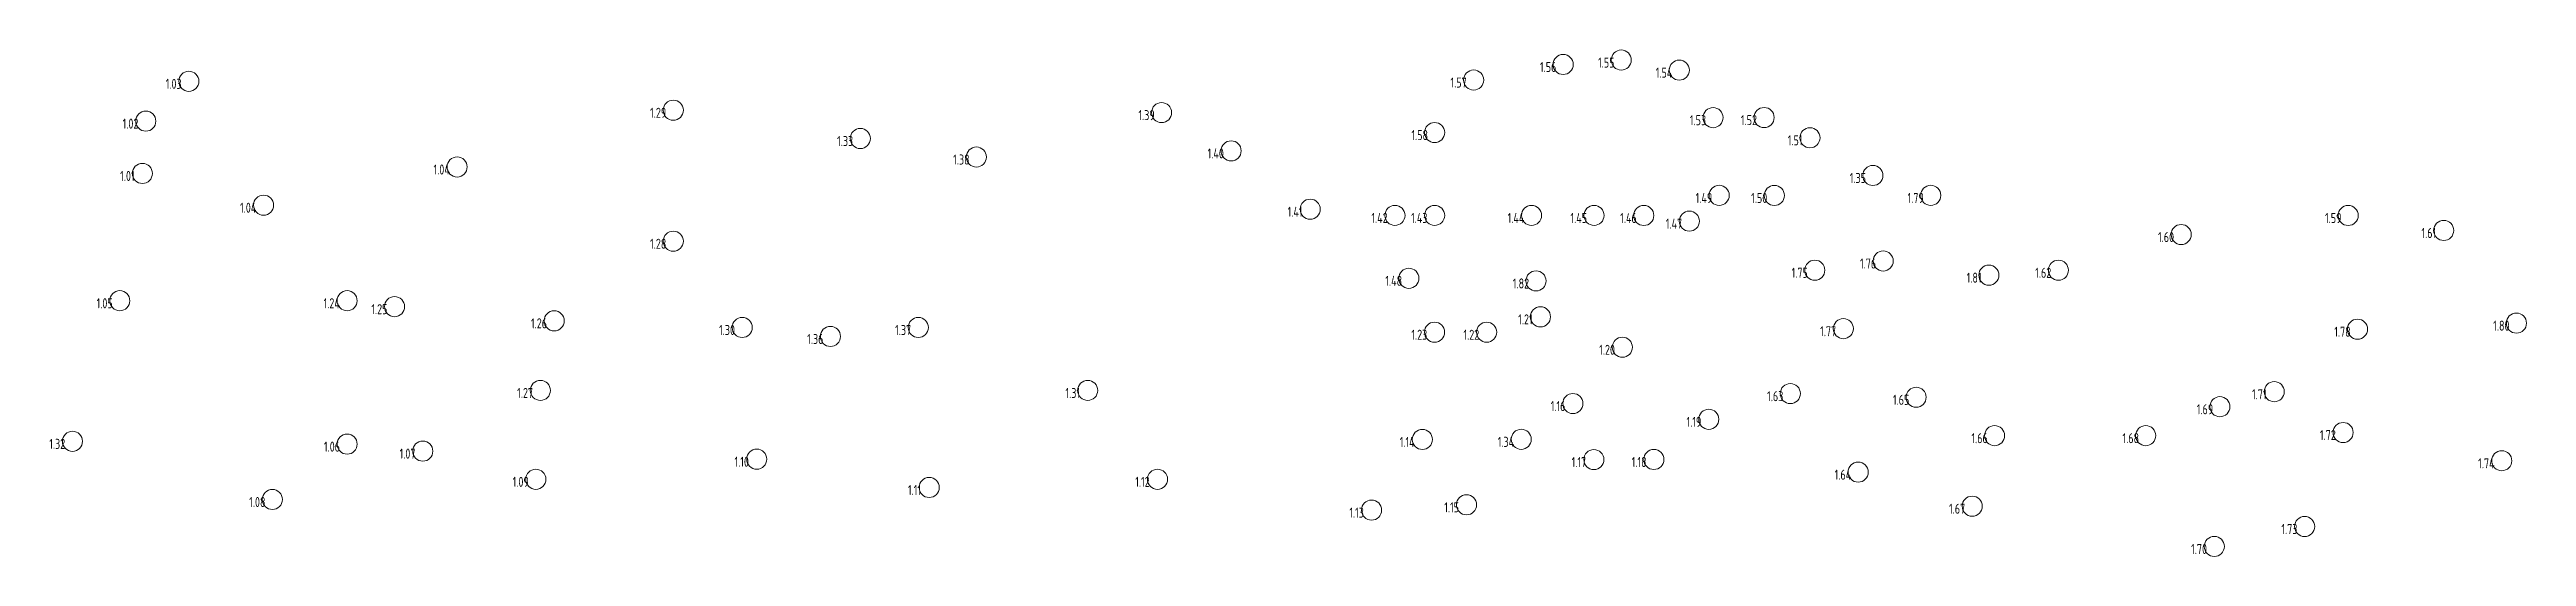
# Model space of a CAD drawing. Header units: millimetres. Extents: x -269418 to 201924, y -5890 to 98643.
# Drawn here: x -269418 to -146250, y 73434 to 98643 of the extents above; entities that cross this region are included whole.
import ezdxf

# ---------------------------------------------------------------- set-up
doc = ezdxf.new("R2010")
doc.units = ezdxf.units.MM
doc.layers.add('A-AREA-IDEN', color=7, linetype='Continuous', lineweight=9)
doc.styles.add('СПДС', font='ГОСТ тип А.ttf', dxfattribs={"width": 0.9})

msp = doc.modelspace()

# ---------------------------------------------------------------- texts
at = {"layer": 'A-AREA-IDEN', "char_height": 500, "attachment_point": 1, "style": 'СПДС'}
for s, insert, width in [('1.56', (-195304.3, 98024), 1212.151), ('1.55', (-192415.5, 98244), 1212.151), ('1.54', (-189548.1, 97742.8), 1255.443), ('1.03', (-263642.5, 97187.2), 1212.151), ('1.57', (-199755.1, 97251), 1212.151), ('1.02', (-265784.7, 95208), 1212.151), ('1.29', (-239555.2, 95747.8), 1212.151), ('1.39', (-215272.7, 95629.9), 1212.151), ('1.53', (-187851, 95379.6), 1212.151), ('1.52', (-185313.5, 95383.1), 1212.151), ('1.33', (-230254.8, 94341.9), 1212.151), ('1.40', (-211833.3, 93726), 1255.443), ('1.58', (-201696, 94636.9), 1212.151), ('1.51', (-182983.4, 94380.1), 1096.708), ('1.01', (-265906.4, 92606.2), 1096.708), ('1.04', (-250323.4, 92926.9), 1255.443), ('1.38', (-224484.1, 93421.9), 1212.151), ('1.35', (-179901.6, 92504.8), 1212.151), ('1.49', (-187565.6, 91514.8), 1255.443), ('1.50', (-184803, 91511.3), 1212.151), ('1.79', (-177026.2, 91514.8), 1212.151), ('1.04', (-259945.5, 91024.6), 1255.443), ('1.41', (-207853.9, 90823.4), 1140), ('1.42', (-203687.3, 90518.3), 1255.443), ('1.43', (-201714, 90518.3), 1255.443), ('1.44', (-196912.8, 90518.3), 1298.734), ('1.45', (-193788.1, 90518.3), 1255.443), ('1.46', (-191315, 90514.8), 1255.443), ('1.47', (-189048.3, 90234), 1255.443), ('1.59', (-156267.8, 90514.8), 1212.151), ('1.28', (-239555.2, 89234.2), 1212.151), ('1.60', (-164572.6, 89566.1), 1212.151), ('1.61', (-151470.6, 89771.1), 1096.708), ('1.75', (-182791.9, 87789.9), 1212.151), ('1.76', (-179390.9, 88251.2), 1212.151), ('1.81', (-174088.2, 87545.6), 1096.708), ('1.62', (-170679, 87789.9), 1212.151), ('1.05', (-267078.5, 86275.5), 1212.151), ('1.24', (-255792, 86275.5), 1255.443), ('1.48', (-202993.6, 87390.2), 1255.443), ('1.82', (-196655.4, 87259.3), 1212.151), ('1.25', (-253414.5, 85981.4), 1212.151), ('1.26', (-245477.3, 85275.5), 1212.151), ('1.21', (-196387.6, 85473.9), 1096.708), ('1.80', (-147903.7, 85162.3), 1212.151), ('1.30', (-236125.5, 84946.1), 1212.151), ('1.36', (-231741.5, 84500), 1212.151), ('1.37', (-227370, 84945.6), 1212.151), ('1.23', (-201699.5, 84709.6), 1212.151), ('1.22', (-199109, 84709.6), 1212.151), ('1.20', (-192360.3, 83961.1), 1212.151), ('1.77', (-181372.1, 84885.9), 1212.151), ('1.78', (-155806.4, 84858.8), 1212.151), ('1.27', (-246164, 81815.9), 1212.151), ('1.31', (-218899.7, 81815.9), 1096.708), ('1.63', (-184008.7, 81656.3), 1212.151), ('1.65', (-177753.1, 81473.6), 1212.151), ('1.71', (-159896.5, 81752.3), 1096.708), ('1.16', (-194771.6, 81161.2), 1096.708), ('1.19', (-188016.8, 80377.6), 1096.708), ('1.69', (-162645.6, 81004.9), 1212.151), ('1.32', (-269430.8, 79283.3), 1212.151), ('1.06', (-255774, 79145.8), 1212.151), ('1.14', (-202277.4, 79377.6), 1140), ('1.34', (-197406, 79382.6), 1255.443), ('1.66', (-173851.1, 79566.5), 1212.151), ('1.68', (-166336.7, 79566.5), 1212.151), ('1.72', (-156521.5, 79720.8), 1212.151), ('1.07', (-252012.2, 78797), 1212.151), ('1.10', (-235357.9, 78395.1), 1096.708), ('1.17', (-193731.1, 78374.1), 1096.708), ('1.18', (-190745.6, 78381.1), 1096.708), ('1.64', (-180652.8, 77752.5), 1255.443), ('1.74', (-148651, 78318.1), 1255.443), ('1.08', (-259490.8, 76391.6), 1212.151), ('1.09', (-246389.7, 77395.1), 1212.151), ('1.11', (-226731.9, 76988.3), 981.265), ('1.12', (-215429.7, 77395.1), 1096.708), ('1.13', (-204783.6, 75864.3), 1096.708), ('1.15', (-200063.7, 76128.9), 1096.708), ('1.67', (-174963.8, 76057.1), 1212.151), ('1.70', (-162925.5, 74057.1), 1212.151), ('1.73', (-158434.8, 75047.1), 1212.151)]:
    msp.add_mtext(s, dxfattribs=dict(at, insert=insert, width=width))

# ---------------------------------------------------------------- blocks, each defined once
blk = doc.blocks.new('Марка_Помещения - Номер-25198446-Объем проектирования 1 этажа')
at = {"layer": 'A-AREA-IDEN'}
for start, end in [(360, 180), (180, 360)]:
    blk.add_arc((0, 0), 2.5, start, end, dxfattribs=at)

# ---------------------------------------------------------------- block references
at = {"layer": 'A-AREA-IDEN', "xscale": 199.9999999999999, "yscale": 199.9999999999999, "zscale": 199.9999999999999}
for p in [(-191261.7, 98120.9), (-262488.7, 97064.1), (-198601.4, 97127.9), (-194150.5, 97900.9), (-188376.4, 97619.7), (-238401.5, 95624.7), (-264630.9, 95084.9), (-214118.9, 95506.7), (-200542.2, 94513.7), (-186697.2, 95256.5), (-184159.8, 95260), (-229101, 94218.7), (-223330.4, 93298.7), (-210661.5, 93602.9), (-181877.4, 94257), (-264800.3, 92483.1), (-249151.7, 92803.8), (-178747.8, 92381.7), (-258773.7, 90901.5), (-206728.9, 90700.3), (-186393.9, 91391.7), (-183649.3, 91388.2), (-175872.5, 91391.7), (-202515.5, 90395.2), (-200542.2, 90395.2), (-195723, 90395.2), (-192616.3, 90395.2), (-190143.2, 90391.7), (-187876.5, 90110.9), (-163418.8, 89443), (-155114, 90391.7), (-150364.5, 89648), (-238401.5, 89111.1), (-201821.9, 87267.1), (-195501.6, 87136.1), (-181638.1, 87666.7), (-178237.1, 88128.1), (-172982.1, 87422.5), (-169525.3, 87666.7), (-265924.7, 86152.4), (-254620.2, 86152.4), (-252260.8, 85858.3), (-244323.6, 85152.4), (-234971.8, 84823), (-226216.2, 84822.5), (-200545.7, 84586.5), (-197955.2, 84586.5), (-195281.6, 85350.7), (-180218.3, 84762.8), (-154652.6, 84735.6), (-146749.9, 85039.2), (-230587.7, 84376.9), (-191206.6, 83838), (-245010.2, 81692.8), (-217793.7, 81692.8), (-193665.6, 81038.1), (-182854.9, 81533.2), (-176599.4, 81350.5), (-161491.9, 80881.8), (-158790.4, 81629.2), (-186910.8, 80254.5), (-155367.7, 79597.7), (-268277, 79160.1), (-254620.2, 79022.7), (-250858.5, 78673.8), (-201152.4, 79254.5), (-196234.2, 79259.5), (-172697.4, 79443.4), (-165182.9, 79443.4), (-245235.9, 77272), (-234251.9, 78272), (-214323.7, 77272), (-192625, 78251), (-189639.5, 78258), (-179481, 77629.4), (-147479.2, 78195), (-258337, 76268.5), (-225673.6, 76865.2), (-198957.6, 76005.8), (-173810, 75934), (-203677.6, 75741.2), (-157281, 74924), (-161771.8, 73934)]:
    msp.add_blockref('Марка_Помещения - Номер-25198446-Объем проектирования 1 этажа', p, dxfattribs=at)

msp.set_redraw_order([(e.dxf.handle, doc.entitydb.next_handle()) for e in msp.query("TEXT MTEXT ATTDEF DIMENSION ARC_DIMENSION")])  # texts and dimensions are drawn at this point

doc.saveas('drawing.dxf')
